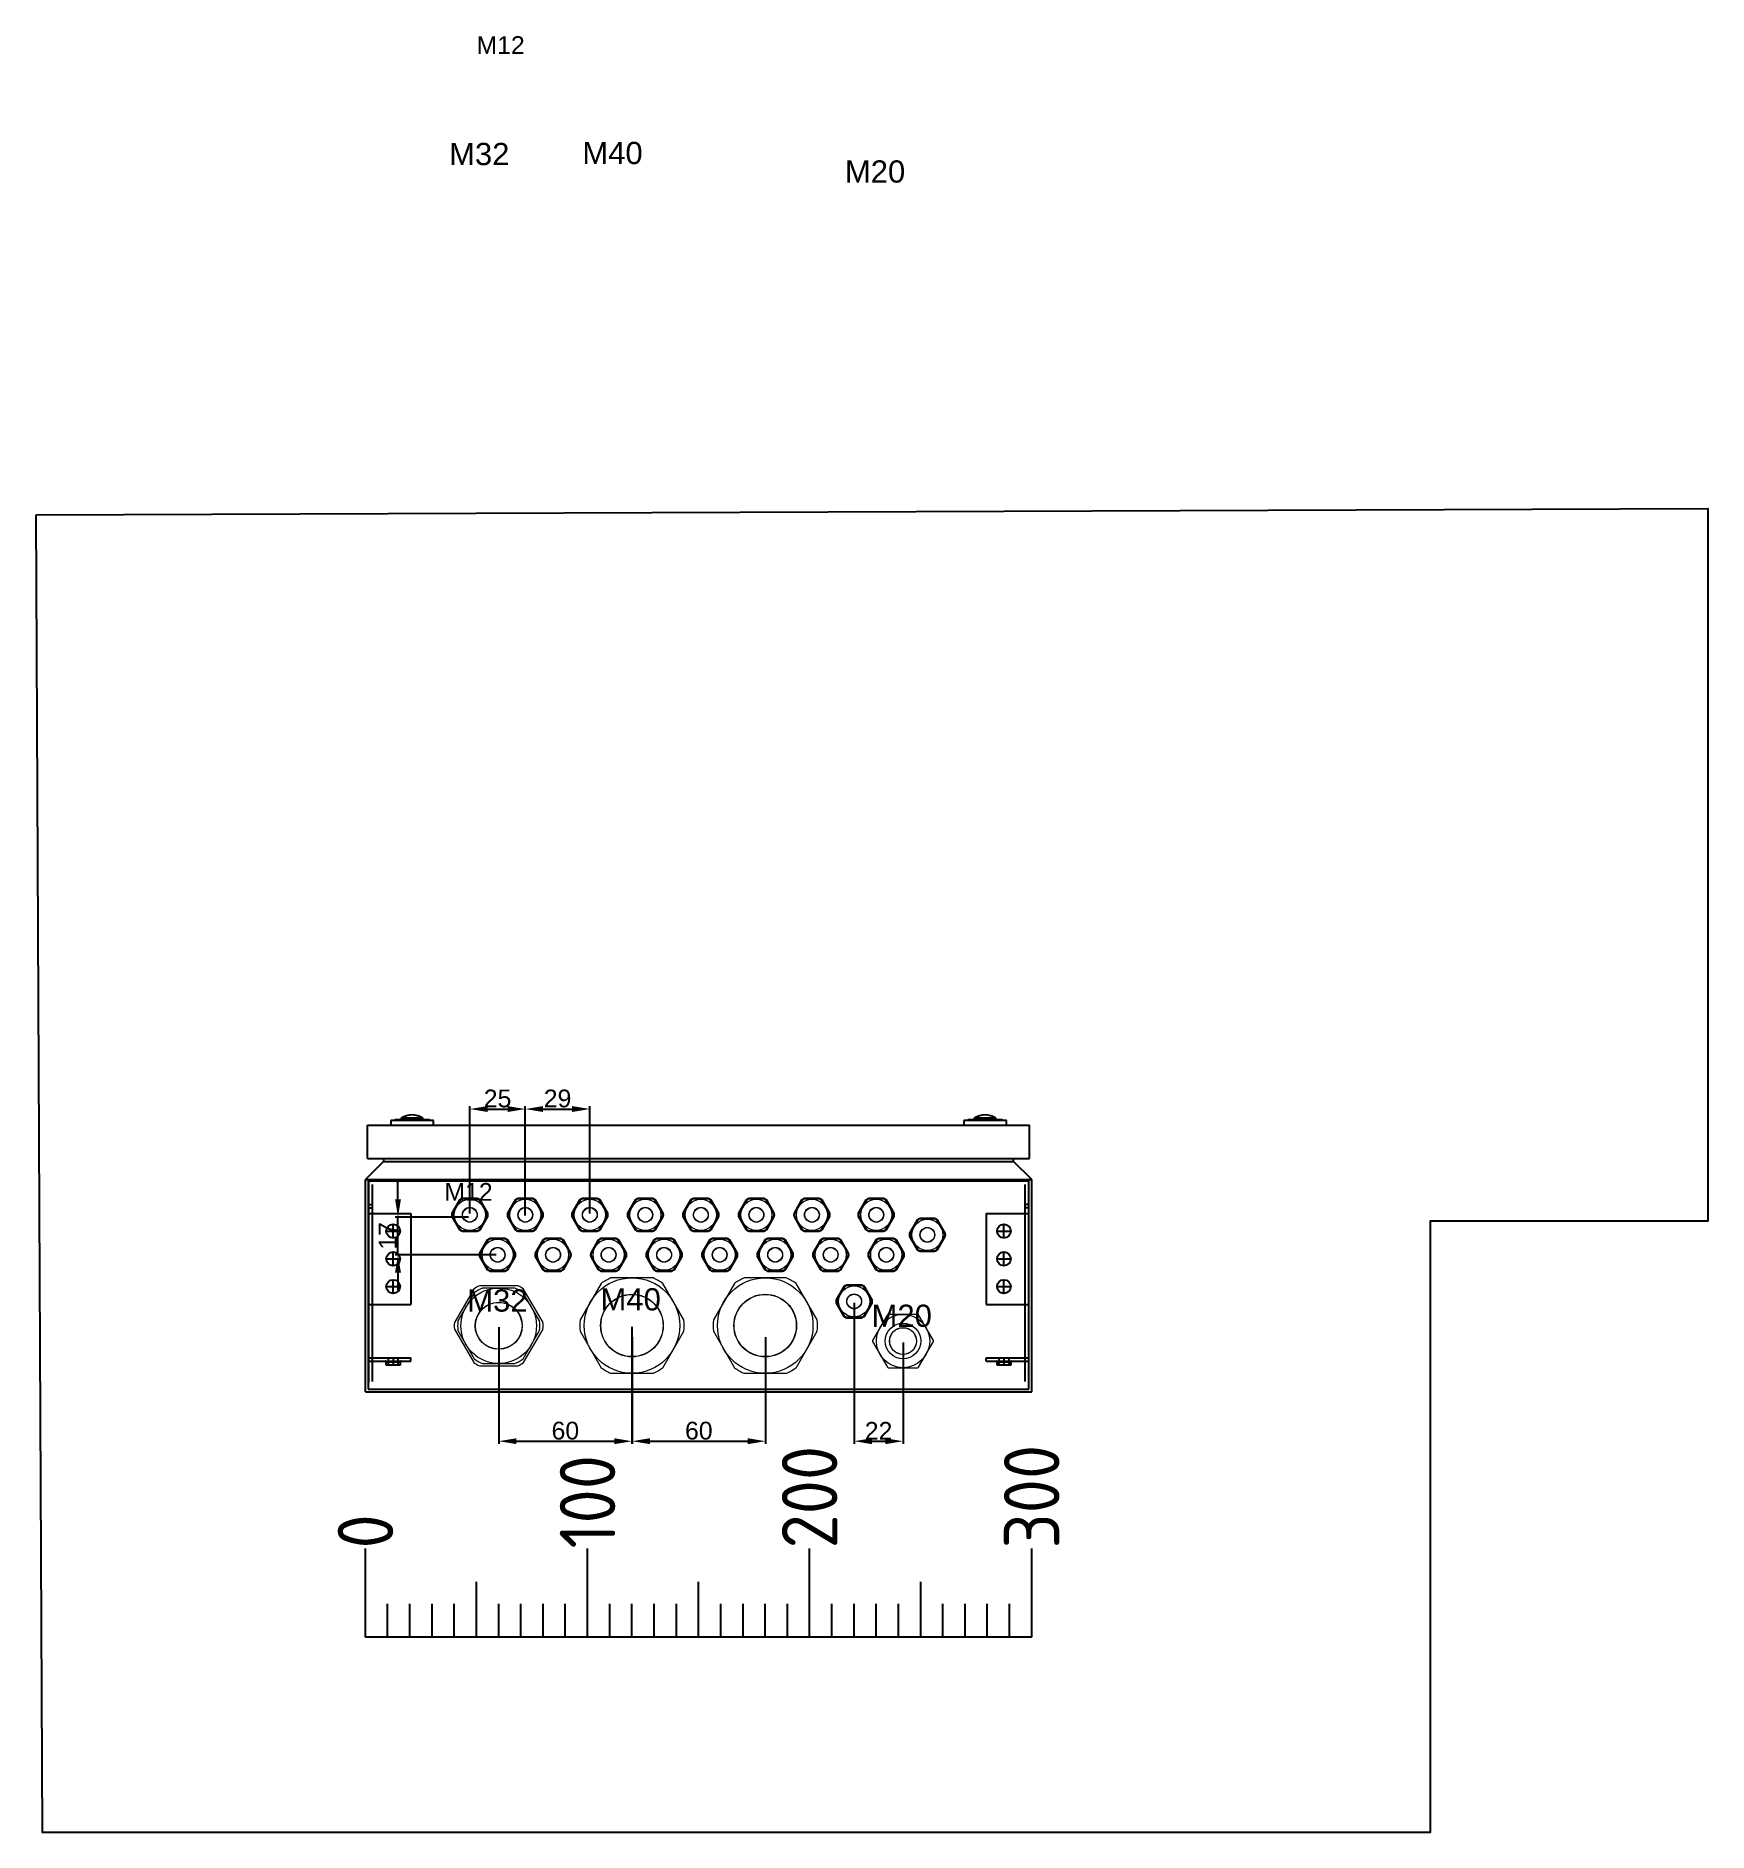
# Model space of a CAD drawing. Header units: millimetres. Extents: x 46697 to 52144, y 25488 to 34806.
# Drawn here: x 49322 to 50074, y 33925 to 34734 of the extents above; entities that cross this region are included whole.
import ezdxf
from ezdxf.enums import TextEntityAlignment as Align

# ---------------------------------------------------------------- set-up
doc = ezdxf.new("R2010")
doc.units = ezdxf.units.MM
doc.layers.add('! NO PLOT !', color=7, linetype='Continuous', true_color=0xff75dd, plot=False)
doc.layers.add('000-KOTIRANJE', color=254, linetype='Continuous', lineweight=5)
doc.layers.add('000-PI-Oprema', color=30, linetype='Continuous', lineweight=5)
doc.layers.add('000-PI-NO PLOT', color=6, linetype='Continuous', lineweight=5, plot=False)
for name, color, linetype in [('000-PI-ORMAR', 51, 'Continuous'), ('000-PI_TEXT_FRANC', 7, 'Continuous'), ('210-0', 7, 'Continuous')]:
    doc.layers.add(name, color=color, linetype=linetype)
doc.styles.add('PI0', font='isocpeur.ttf', dxfattribs={"width": 0.9})
doc.styles.get("Standard").update_dxf_attribs({"font": 'arial.ttf'})
doc.dimstyles.new('ISO-25-lb', dxfattribs={"dimtxt": 8, "dimasz": 8, "dimexe": 1.25, "dimexo": 0.625, "dimtad": 1, "dimdec": 1, "dimtxsty": 'Standard', "dimcen": 5, "dimadec": 0, "dimazin": 0, "dimtfac": 1, "dimtdec": 1, "dimtmove": 0, "dimatfit": 3, "dimfxl": 1, "dimarcsym": 0})

msp = doc.modelspace()

# ---------------------------------------------------------------- texts
at = {"color": 7, "style": 'PI0', "width": 0.9}
for s, p in [('200', (49669.9, 34052.79)), ('300', (49769.9, 34052.79)), ('100', (49569.9, 34052.79)), ('0', (49469.9, 34052.79))]:
    msp.add_text(s, height=25, rotation=90, dxfattribs=at).set_placement(p, align=Align.MIDDLE_LEFT)
at = {"layer": '000-PI-NO PLOT', "ltscale": 0.25, "attachment_point": 5}
for s, insert, char_height in [('\\pxqc;M12', (49530.76, 34729.73), 8), ('\\pxqc;M32', (49521.15, 34680.61), 10), ('\\pxqc;{\\fArial|b0|i0|c238|p34;M40}', (49581.15, 34681.06), 10), ('\\pxqc;{\\fArial|b0|i0|c238|p34;M20}', (49699.36, 34672.73), 10), ('\\pxqc;M12', (49516.31, 34213.34), 8), ('\\pxqc;{\\fArial|b0|i0|c238|p34;M40}', (49589.33, 34164.91), 10), ('\\pxqc;M32', (49529.32, 34164.37), 10), ('\\pxqc;{\\fArial|b0|i0|c238|p34;M20}', (49711.36, 34157.5), 10)]:
    msp.add_mtext_dynamic_manual_height_columns(s, width=52.4265, gutter_width=12.5, heights=[0], dxfattribs=dict(at, insert=insert, char_height=char_height))

# ---------------------------------------------------------------- blocks, each defined once
blk = doc.blocks.new('1567.000')
at = {"layer": '! NO PLOT !'}
for p, q in [((49501.52, 33843.04), (49501.52, 33749.29)), ((49501.52, 33843.04), (49799.02, 33843.04)), ((49501.77, 33752.39), (49501.77, 33842.89)), ((49503.27, 33841.39), (49503.27, 33752.65)), ((49797.27, 33752.65), (49797.27, 33841.39)), ((49798.77, 33842.89), (49798.77, 33752.39)), ((49799.02, 33749.29), (49799.02, 33843.04)), ((49501.77, 33832.39), (49503.27, 33832.39)), ((49501.77, 33830.89), (49503.27, 33830.89)), ((49798.77, 33832.39), (49797.27, 33832.39)), ((49798.77, 33830.89), (49797.27, 33830.89)), ((49501.77, 33828.39), (49520.77, 33828.39)), ((49512.77, 33817.13), (49512.77, 33823.64)), ((49520.77, 33828.39), (49520.77, 33787.39)), ((49779.77, 33828.39), (49798.77, 33828.39)), ((49779.77, 33828.39), (49779.77, 33787.39)), ((49787.77, 33817.13), (49787.77, 33823.64)), ((49509.51, 33820.39), (49516.02, 33820.39)), ((49784.51, 33820.39), (49791.02, 33820.39)), ((49509.51, 33807.89), (49516.02, 33807.89)), ((49512.77, 33804.63), (49512.77, 33811.14)), ((49784.51, 33807.89), (49791.02, 33807.89)), ((49787.77, 33804.63), (49787.77, 33811.14)), ((49512.77, 33792.13), (49512.77, 33798.64)), ((49787.77, 33792.13), (49787.77, 33798.64)), ((49509.51, 33795.39), (49516.02, 33795.39)), ((49784.51, 33795.39), (49791.02, 33795.39)), ((49501.77, 33787.39), (49520.77, 33787.39)), ((49779.77, 33787.39), (49798.77, 33787.39)), ((49501.77, 33763.39), (49520.77, 33763.39)), ((49501.77, 33761.89), (49520.77, 33761.89)), ((49509.52, 33761.59), (49509.52, 33760.19)), ((49509.52, 33761.59), (49516.02, 33761.59)), ((49509.52, 33760.19), (49516.02, 33760.19)), ((49510.47, 33763.39), (49510.47, 33760.19)), ((49512.77, 33763.55), (49512.77, 33760.03)), ((49515.07, 33760.19), (49515.07, 33763.39)), ((49516.02, 33760.19), (49516.02, 33761.59)), ((49520.77, 33761.89), (49520.77, 33763.39)), ((49779.77, 33763.39), (49798.77, 33763.39)), ((49779.77, 33761.89), (49779.77, 33763.39)), ((49779.77, 33761.89), (49798.77, 33761.89)), ((49784.52, 33761.59), (49784.52, 33760.19)), ((49784.52, 33761.59), (49791.02, 33761.59)), ((49784.52, 33760.19), (49791.02, 33760.19)), ((49785.47, 33763.39), (49785.47, 33760.19)), ((49787.77, 33763.55), (49787.77, 33760.03)), ((49790.07, 33760.19), (49790.07, 33763.39)), ((49791.02, 33760.19), (49791.02, 33761.59)), ((49501.52, 33749.29), (49799.02, 33749.29))]:
    blk.add_line(p, q, dxfattribs=at)
for centre in [(49512.77, 33820.39), (49787.77, 33820.39), (49512.77, 33807.89), (49787.77, 33807.89), (49512.77, 33795.39), (49787.77, 33795.39)]:
    blk.add_circle(centre, 3.1, dxfattribs=at)
for centre, start, end in [((49509.22, 33761.59), 0, 90), ((49516.32, 33761.59), 90, 180), ((49784.22, 33761.59), 0, 90), ((49791.32, 33761.59), 90, 180)]:
    blk.add_arc(centre, 0.3, start, end, dxfattribs=at)
at = {"layer": '000-PI-ORMAR'}
for p, q in [((49516.37, 33871.27), (49516.37, 33870.54)), ((49526.17, 33871.27), (49516.37, 33871.27)), ((49526.17, 33870.54), (49526.17, 33871.27)), ((49774.37, 33871.27), (49774.37, 33870.54)), ((49784.17, 33871.27), (49774.37, 33871.27)), ((49784.17, 33870.54), (49784.17, 33871.27)), ((49501.27, 33868.04), (49799.27, 33868.04)), ((49501.27, 33853.04), (49501.27, 33868.04)), ((49511.67, 33870.14), (49511.67, 33868.04)), ((49530.87, 33870.14), (49511.67, 33870.14)), ((49513.47, 33870.54), (49513.47, 33870.14)), ((49529.07, 33870.54), (49513.47, 33870.54)), ((49529.07, 33870.14), (49529.07, 33870.54)), ((49530.87, 33868.04), (49530.87, 33870.14)), ((49769.67, 33870.14), (49769.67, 33868.04)), ((49788.87, 33870.14), (49769.67, 33870.14)), ((49771.47, 33870.54), (49771.47, 33870.14)), ((49787.07, 33870.54), (49771.47, 33870.54)), ((49787.07, 33870.14), (49787.07, 33870.54)), ((49788.87, 33868.04), (49788.87, 33870.14)), ((49799.27, 33853.04), (49799.27, 33868.04)), ((49508.47, 33851.76), (49500.27, 33843.56)), ((49501.27, 33853.04), (49799.27, 33853.04)), ((49508.47, 33853.04), (49508.47, 33851.76)), ((49508.47, 33851.76), (49792.07, 33851.76)), ((49792.07, 33851.76), (49792.07, 33853.04)), ((49800.27, 33843.56), (49792.07, 33851.76)), ((49500.27, 33748.04), (49500.27, 33843.56)), ((49500.27, 33843.56), (49800.27, 33843.56)), ((49800.27, 33748.04), (49800.27, 33843.56)), ((49500.27, 33748.04), (49800.27, 33748.04))]:
    blk.add_line(p, q, dxfattribs=at)
for centre in [(49521.27, 33863.72), (49779.27, 33863.72)]:
    blk.add_arc(centre, 9, 57.01329, 122.98671, dxfattribs=at)
blk = doc.blocks.new('M12')
at = {"layer": '000-PI-Oprema'}
for p, q in [((-4.78, 6.73), (-8.21, 0.77)), ((-4.34, 6.48), (-7.78, 0.52)), ((3.44, 7.5), (-3.44, 7.5)), ((3.44, 7), (-3.44, 7)), ((7.78, 0.52), (4.34, 6.48)), ((8.21, 0.77), (4.78, 6.73)), ((-8.21, -0.77), (-4.78, -6.73)), ((-7.78, -0.52), (-4.34, -6.48)), ((-3.44, -7), (3.44, -7)), ((-3.44, -7.5), (3.44, -7.5)), ((4.34, -6.48), (7.78, -0.52)), ((4.78, -6.73), (8.21, -0.77))]:
    blk.add_line(p, q, dxfattribs=at)
for radius in [7, 3.35, 3.25]:
    blk.add_circle((0, 0), radius, dxfattribs=at)
for radius, start, end in [(8.25, 174.61998, 185.38002), (7.8, 176.17695, 183.82305), (8.25, 114.61998, 125.38002), (7.8, 116.17695, 123.82305), (8.25, 54.61998, 65.38002), (7.8, 56.17695, 63.82305), (7.8, 356.17695, 3.82305), (8.25, 354.61998, 5.38002), (8.25, 234.61998, 245.38002), (7.8, 236.17695, 243.82305), (7.8, 296.17695, 303.82305), (8.25, 294.61998, 305.38002)]:
    blk.add_arc((0, 0), radius, start, end, dxfattribs=at)
blk = doc.blocks.new('*U414')
at = {"layer": '210-0', "ltscale": 0.25}
blk.add_blockref('M12', (0, 0), dxfattribs=at)
blk = doc.blocks.new('*U415')
at = {"layer": '000-PI-ORMAR', "color": 0, "linetype": 'ByBlock', "lineweight": -2, "transparency": 16777216}
for p in [(0, 0), (25, 0)]:
    blk.add_blockref('*U414', p, dxfattribs=at)
blk = doc.blocks.new('*U416')
at = {"layer": '210-0', "ltscale": 0.25}
blk.add_blockref('M12', (0, 0), dxfattribs=at)
blk = doc.blocks.new('*U417')
at = {"layer": '000-PI-ORMAR', "color": 0, "linetype": 'ByBlock', "lineweight": -2, "transparency": 16777216}
for p in [(0, 0), (25, 0), (50, 0), (75, 0), (100, 0), (125, 0), (150, 0), (175, 0)]:
    blk.add_blockref('*U416', p, dxfattribs=at)
blk = doc.blocks.new('*D432')
at = {"layer": '000-KOTIRANJE', "color": 0, "linetype": 'Continuous', "lineweight": -2, "ltscale": 0.25, "transparency": 16777216}
for p, q in [((49516.89, 34203.66), (49516.89, 34251.91)), ((49541.89, 34202.66), (49541.89, 34251.91)), ((49524.89, 34250.66), (49533.89, 34250.66))]:
    blk.add_line(p, q, dxfattribs=at)
at = {"layer": '000-KOTIRANJE', "color": 0, "ltscale": 0.25, "transparency": 16777216}
for points in [[(49524.89, 34251.99), (49524.89, 34249.32), (49516.89, 34250.66)], [(49533.89, 34251.99), (49533.89, 34249.32), (49541.89, 34250.66)]]:
    blk.add_solid(points, dxfattribs=at)
at = {"layer": 'Defpoints', "color": 0, "ltscale": 0.25, "transparency": 16777216}
for p in [(49541.89, 34250.66), (49516.89, 34203.03), (49541.89, 34202.03)]:
    blk.add_point(p, dxfattribs=at)
at = {"layer": '000-KOTIRANJE', "color": 0, "ltscale": 0.25, "transparency": 16777216, "insert": (49529.39, 34255.37), "char_height": 8, "attachment_point": 5}
blk.add_mtext('25', dxfattribs=at)
blk = doc.blocks.new('*D433')
at = {"layer": '000-KOTIRANJE', "color": 0, "linetype": 'Continuous', "lineweight": -2, "ltscale": 0.25, "transparency": 16777216}
for p, q in [((49484.55, 34210.03), (49484.55, 34218.03)), ((49516.27, 34202.03), (49483.3, 34202.03)), ((49484.55, 34185.03), (49484.55, 34202.03)), ((49528.77, 34185.03), (49483.3, 34185.03)), ((49484.55, 34177.03), (49484.55, 34169.03))]:
    blk.add_line(p, q, dxfattribs=at)
at = {"layer": '000-KOTIRANJE', "color": 0, "ltscale": 0.25, "transparency": 16777216}
for points in [[(49483.22, 34210.03), (49485.89, 34210.03), (49484.55, 34202.03)], [(49483.22, 34177.03), (49485.89, 34177.03), (49484.55, 34185.03)]]:
    blk.add_solid(points, dxfattribs=at)
at = {"layer": 'Defpoints', "color": 0, "ltscale": 0.25, "transparency": 16777216}
for p in [(49484.55, 34202.03), (49516.89, 34202.03), (49529.39, 34185.03)]:
    blk.add_point(p, dxfattribs=at)
at = {"layer": '000-KOTIRANJE', "color": 0, "ltscale": 0.25, "transparency": 16777216, "insert": (49479.91, 34193.53), "char_height": 8, "attachment_point": 5, "rotation": 90}
blk.add_mtext('17', dxfattribs=at)
blk = doc.blocks.new('2_2411_851_28__01_0_in_2411_851_28__4')
at = {"layer": '000-PI-Oprema'}
for p, q in [((-13.88, 18.97), (-23.36, 2.53)), ((9.49, 21.5), (-9.49, 21.5)), ((23.36, 2.53), (13.88, 18.97)), ((-23.36, -2.53), (-13.88, -18.97)), ((13.88, -18.97), (23.36, -2.53)), ((-9.49, -21.5), (9.49, -21.5))]:
    blk.add_line(p, q, dxfattribs=at)
for radius in [21.5, 14.1, 14]:
    blk.add_circle((0, 0), radius, dxfattribs=at)
for start, end in [(113.80938, 126.19062), (53.80938, 66.19062), (173.80938, 186.19062), (353.80938, 6.19062), (233.80938, 246.19062), (293.80938, 306.19062)]:
    blk.add_arc((0, 0), 23.5, start, end, dxfattribs=at)
blk = doc.blocks.new('*U418')
blk.add_blockref('2_2411_851_28__01_0_in_2411_851_28__4', (0, 0))
blk = doc.blocks.new('*U419')
at = {"layer": '000-PI-Oprema', "color": 0, "linetype": 'ByBlock', "lineweight": -2, "transparency": 16777216}
for p in [(0, 0), (60, 0)]:
    blk.add_blockref('*U418', p, dxfattribs=at)
blk = doc.blocks.new('*D430')
at = {"layer": '000-KOTIRANJE', "color": 0, "linetype": 'Continuous', "lineweight": -2, "ltscale": 0.25, "transparency": 16777216}
for p, q in [((49590.01, 34147.98), (49590.01, 34099.84)), ((49650.01, 34147.98), (49650.01, 34099.84)), ((49598.01, 34101.09), (49642.01, 34101.09))]:
    blk.add_line(p, q, dxfattribs=at)
at = {"layer": '000-KOTIRANJE', "color": 0, "ltscale": 0.25, "transparency": 16777216}
for points in [[(49598.01, 34102.43), (49598.01, 34099.76), (49590.01, 34101.09)], [(49642.01, 34102.43), (49642.01, 34099.76), (49650.01, 34101.09)]]:
    blk.add_solid(points, dxfattribs=at)
at = {"layer": 'Defpoints', "color": 0, "ltscale": 0.25, "transparency": 16777216}
for p in [(49590.01, 34148.61), (49650.01, 34148.61), (49650.01, 34101.09)]:
    blk.add_point(p, dxfattribs=at)
at = {"layer": '000-KOTIRANJE', "color": 0, "ltscale": 0.25, "transparency": 16777216, "insert": (49620.01, 34105.8), "char_height": 8, "attachment_point": 5}
blk.add_mtext('60', dxfattribs=at)
blk = doc.blocks.new('*U420')
at = {"layer": '210-0', "ltscale": 0.25}
blk.add_blockref('M12', (0, 0), dxfattribs=at)
blk = doc.blocks.new('*U421')
at = {"layer": '000-PI-ORMAR', "color": 0, "linetype": 'ByBlock', "lineweight": -2, "transparency": 16777216}
blk.add_blockref('*U420', (0, 0), dxfattribs=at)
blk = doc.blocks.new('M32')
at = {"layer": '000-PI-Oprema'}
for p, q in [((49828.15, 34216.45), (49819.43, 34201.35)), ((49828.3, 34214.72), (49821, 34202.08)), ((49848.09, 34217.9), (49830.66, 34217.9)), ((49846.67, 34216.9), (49832.08, 34216.9)), ((49857.75, 34202.08), (49850.45, 34214.72)), ((49859.32, 34201.35), (49850.6, 34216.45)), ((49819.43, 34198.45), (49828.15, 34183.35)), ((49821, 34197.72), (49828.3, 34185.08)), ((49850.45, 34185.08), (49857.75, 34197.72)), ((49850.6, 34183.35), (49859.32, 34198.45)), ((49830.66, 34181.9), (49848.09, 34181.9)), ((49832.08, 34182.9), (49846.67, 34182.9))]:
    blk.add_line(p, q, dxfattribs=at)
for radius in [17, 10.6, 10.5]:
    blk.add_circle((49839.37, 34199.9), radius, dxfattribs=at)
for radius, start, end in [(20, 115.84193, 124.15807), (18.5, 113.23146, 126.76854), (18.5, 53.23146, 66.76854), (20, 55.84193, 64.15807), (20, 175.84193, 184.15807), (18.5, 173.23146, 186.76854), (18.5, 353.23146, 6.76854), (20, 355.84193, 4.15807), (20, 235.84193, 244.15807), (18.5, 233.23146, 246.76854), (18.5, 293.23146, 306.76854), (20, 295.84193, 304.15807)]:
    blk.add_arc((49839.37, 34199.9), radius, start, end, dxfattribs=at)
blk = doc.blocks.new('*D431')
at = {"layer": '000-KOTIRANJE', "color": 0, "linetype": 'Continuous', "lineweight": -2, "ltscale": 0.25, "transparency": 16777216}
for p, q in [((49529.91, 34152.44), (49529.91, 34099.84)), ((49589.91, 34152.54), (49589.91, 34099.84)), ((49537.91, 34101.09), (49581.91, 34101.09))]:
    blk.add_line(p, q, dxfattribs=at)
at = {"layer": '000-KOTIRANJE', "color": 0, "ltscale": 0.25, "transparency": 16777216}
for points in [[(49537.91, 34102.43), (49537.91, 34099.76), (49529.91, 34101.09)], [(49581.91, 34102.43), (49581.91, 34099.76), (49589.91, 34101.09)]]:
    blk.add_solid(points, dxfattribs=at)
at = {"layer": 'Defpoints', "color": 0, "ltscale": 0.25, "transparency": 16777216}
for p in [(49529.91, 34153.06), (49589.91, 34153.16), (49589.91, 34101.09)]:
    blk.add_point(p, dxfattribs=at)
at = {"layer": '000-KOTIRANJE', "color": 0, "ltscale": 0.25, "transparency": 16777216, "insert": (49559.91, 34105.8), "char_height": 8, "attachment_point": 5}
blk.add_mtext('60', dxfattribs=at)
blk = doc.blocks.new('M20_2411.621')
at = {"layer": '000-PI-Oprema'}
for p, q in [((49679.89, 36395.45), (49673.18, 36383.83)), ((49693.64, 36395.64), (49680.21, 36395.64)), ((49700.67, 36383.83), (49693.96, 36395.45)), ((49673.18, 36383.45), (49679.89, 36371.83)), ((49693.96, 36371.83), (49700.67, 36383.45)), ((49680.21, 36371.64), (49693.64, 36371.64))]:
    blk.add_line(p, q, dxfattribs=at)
for radius in [12, 8, 6.1, 6]:
    blk.add_circle((49686.93, 36383.64), radius, dxfattribs=at)
for start, end in [(119.22287, 120.77713), (59.22287, 60.77713), (179.22287, 180.77713), (359.22287, 0.77713), (239.22287, 240.77713), (299.22287, 300.77713)]:
    blk.add_arc((49686.93, 36383.64), 13.75, start, end, dxfattribs=at)
blk = doc.blocks.new('*U423')
at = {"layer": '000-PI_TEXT_FRANC', "color": 7}
blk.add_blockref('M20_2411.621', (-49686.93, -36383.64), dxfattribs=at)
blk = doc.blocks.new('*U422')
at = {"layer": '000-PI_TEXT_FRANC', "color": 0, "linetype": 'ByBlock', "lineweight": -2, "transparency": 16777216}
blk.add_blockref('*U423', (0, 0), dxfattribs=at)
blk = doc.blocks.new('*U428')
at = {"layer": '210-0', "ltscale": 0.25}
blk.add_blockref('M12', (0, 0), dxfattribs=at)
blk = doc.blocks.new('*U429')
at = {"layer": '000-PI-ORMAR', "color": 0, "linetype": 'ByBlock', "lineweight": -2, "transparency": 16777216}
blk.add_blockref('*U428', (0, 0), dxfattribs=at)
blk = doc.blocks.new('*U424')
at = {"layer": '210-0', "ltscale": 0.25}
blk.add_blockref('M12', (0, 0), dxfattribs=at)
blk = doc.blocks.new('*U425')
at = {"layer": '000-PI-ORMAR', "color": 0, "linetype": 'ByBlock', "lineweight": -2, "transparency": 16777216}
blk.add_blockref('*U424', (0, 0), dxfattribs=at)
blk = doc.blocks.new('*U426')
at = {"layer": '210-0', "ltscale": 0.25}
blk.add_blockref('M12', (0, 0), dxfattribs=at)
blk = doc.blocks.new('*U427')
at = {"layer": '000-PI-ORMAR', "color": 0, "linetype": 'ByBlock', "lineweight": -2, "transparency": 16777216}
for p in [(0, 0), (25, 0), (50, 0), (75, 0), (100, 0)]:
    blk.add_blockref('*U426', p, dxfattribs=at)
blk = doc.blocks.new('*D434')
at = {"layer": '000-KOTIRANJE', "color": 0, "linetype": 'Continuous', "lineweight": -2, "ltscale": 0.25, "transparency": 16777216}
for p, q in [((49689.95, 34163.41), (49689.95, 34099.84)), ((49711.95, 34145.57), (49711.95, 34099.84)), ((49697.95, 34101.09), (49703.95, 34101.09))]:
    blk.add_line(p, q, dxfattribs=at)
at = {"layer": '000-KOTIRANJE', "color": 0, "ltscale": 0.25, "transparency": 16777216}
for points in [[(49697.95, 34102.43), (49697.95, 34099.76), (49689.95, 34101.09)], [(49703.95, 34102.43), (49703.95, 34099.76), (49711.95, 34101.09)]]:
    blk.add_solid(points, dxfattribs=at)
at = {"layer": 'Defpoints', "color": 0, "ltscale": 0.25, "transparency": 16777216}
for p in [(49689.95, 34164.04), (49711.95, 34146.2), (49711.95, 34101.09)]:
    blk.add_point(p, dxfattribs=at)
at = {"layer": '000-KOTIRANJE', "color": 0, "ltscale": 0.25, "transparency": 16777216, "insert": (49700.95, 34105.74), "char_height": 8, "attachment_point": 5}
blk.add_mtext('22', dxfattribs=at)
blk = doc.blocks.new('*D435')
at = {"layer": '000-KOTIRANJE', "color": 0, "linetype": 'Continuous', "lineweight": -2, "ltscale": 0.25, "transparency": 16777216}
for p, q in [((49541.89, 34203.66), (49541.89, 34251.91)), ((49570.93, 34203.66), (49570.93, 34251.91)), ((49549.89, 34250.66), (49562.93, 34250.66))]:
    blk.add_line(p, q, dxfattribs=at)
at = {"layer": '000-KOTIRANJE', "color": 0, "ltscale": 0.25, "transparency": 16777216}
for points in [[(49549.89, 34251.99), (49549.89, 34249.32), (49541.89, 34250.66)], [(49562.93, 34251.99), (49562.93, 34249.32), (49570.93, 34250.66)]]:
    blk.add_solid(points, dxfattribs=at)
at = {"layer": 'Defpoints', "color": 0, "ltscale": 0.25, "transparency": 16777216}
for p in [(49570.93, 34250.66), (49541.89, 34203.03), (49570.93, 34203.03)]:
    blk.add_point(p, dxfattribs=at)
at = {"layer": '000-KOTIRANJE', "color": 0, "ltscale": 0.25, "transparency": 16777216, "insert": (49556.41, 34255.37), "char_height": 8, "attachment_point": 5}
blk.add_mtext('29', dxfattribs=at)

# ---------------------------------------------------------------- dimensions: what is measured, and where the dimension line sits
at = {"layer": '000-KOTIRANJE', "ltscale": 0.25}
dim = msp.add_linear_dim(base=(49541.89, 34250.66), p1=(49516.89, 34203.03), p2=(49541.89, 34202.03), dimstyle='ISO-25-lb', dxfattribs=at)
dim.commit()
dim.dimension.update_dxf_attribs({"geometry": '*D432', "text_midpoint": (49529.39, 34250.66), "dimtype": 160})
for base, p1, p2, picture, middle in [((49570.93, 34250.66), (49541.89, 34203.03), (49570.93, 34203.03), '*D435', (49556.41, 34255.37)), ((49711.95, 34101.09), (49689.95, 34164.04), (49711.95, 34146.2), '*D434', (49700.95, 34105.74)), ((49589.91, 34101.09), (49529.91, 34153.06), (49589.91, 34153.16), '*D431', (49559.91, 34105.8)), ((49650.01, 34101.09), (49590.01, 34148.61), (49650.01, 34148.61), '*D430', (49620.01, 34105.8))]:
    dim = msp.add_linear_dim(base=base, p1=p1, p2=p2, dimstyle='ISO-25-lb', dxfattribs=at)
    dim.commit()
    dim.dimension.update_dxf_attribs({"geometry": picture, "text_midpoint": middle})
dim = msp.add_linear_dim(base=(49484.55, 34202.03), p1=(49529.39, 34185.03), p2=(49516.89, 34202.03), angle=90, dimstyle='ISO-25-lb', dxfattribs=at)
dim.commit()
dim.dimension.update_dxf_attribs({"geometry": '*D433', "text_midpoint": (49484.55, 34193.53), "dimtype": 160})

# ---------------------------------------------------------------- linework, layer by layer
at = {"layer": '! NO PLOT !', "ltscale": 0.25}
msp.add_lwpolyline([(49321.53, 34518.11), (49324.31, 33925.09), (49949.51, 33925.09), (49949.51, 34200.34), (50074.44, 34200.34), (50074.44, 34520.89), (49321.53, 34518.11)], dxfattribs=at)
at = {"color": 7}
for p, q in [((49469.9, 34012.79), (49469.9, 34052.79)), ((49569.9, 34012.79), (49569.9, 34052.79)), ((49669.9, 34012.79), (49669.9, 34052.79)), ((49669.9, 34012.79), (49669.9, 34052.79)), ((49669.9, 34012.79), (49669.9, 34052.79)), ((49669.9, 34012.79), (49669.9, 34052.79)), ((49669.9, 34012.79), (49669.9, 34052.79)), ((49669.9, 34012.79), (49669.9, 34052.79)), ((49669.9, 34012.79), (49669.9, 34052.79)), ((49669.9, 34012.79), (49669.9, 34052.79)), ((49769.9, 34012.79), (49769.9, 34052.79)), ((49519.9, 34012.79), (49519.9, 34037.79)), ((49619.9, 34012.79), (49619.9, 34037.79)), ((49719.9, 34012.79), (49719.9, 34037.79)), ((49479.9, 34012.79), (49479.9, 34027.79)), ((49489.9, 34012.79), (49489.9, 34027.79)), ((49499.9, 34012.79), (49499.9, 34027.79)), ((49509.9, 34012.79), (49509.9, 34027.79)), ((49529.9, 34012.79), (49529.9, 34027.79)), ((49539.9, 34012.79), (49539.9, 34027.79)), ((49549.9, 34012.79), (49549.9, 34027.79)), ((49559.9, 34012.79), (49559.9, 34027.79)), ((49579.9, 34012.79), (49579.9, 34027.79)), ((49589.9, 34012.79), (49589.9, 34027.79)), ((49599.9, 34012.79), (49599.9, 34027.79)), ((49609.9, 34012.79), (49609.9, 34027.79)), ((49629.9, 34012.79), (49629.9, 34027.79)), ((49639.9, 34012.79), (49639.9, 34027.79)), ((49649.9, 34012.79), (49649.9, 34027.79)), ((49659.9, 34012.79), (49659.9, 34027.79)), ((49679.9, 34012.79), (49679.9, 34027.79)), ((49689.9, 34012.79), (49689.9, 34027.79)), ((49699.9, 34012.79), (49699.9, 34027.79)), ((49709.9, 34012.79), (49709.9, 34027.79)), ((49729.9, 34012.79), (49729.9, 34027.79)), ((49739.9, 34012.79), (49739.9, 34027.79)), ((49749.9, 34012.79), (49749.9, 34027.79)), ((49759.9, 34012.79), (49759.9, 34027.79)), ((49769.9, 34012.79), (49469.9, 34012.79))]:
    msp.add_line(p, q, dxfattribs=at)

# ---------------------------------------------------------------- block references
at = {"layer": '000-PI-Oprema'}
for name, p in [('1567.000', (-30.37, 375.3)), ('M32', (-309.47, -46.84))]:
    msp.add_blockref(name, p, dxfattribs=at)
at = {"layer": '000-PI-Oprema', "color": 7}
msp.add_blockref('*U419', (49589.91, 34153.16), dxfattribs=at)
at = {"layer": '000-PI-ORMAR'}
for name, p in [('*U415', (49516.89, 34203.03)), ('*U427', (49570.93, 34203.03)), ('*U429', (49699.89, 34203.03)), ('*U421', (49722.91, 34194)), ('*U417', (49529.39, 34185.03)), ('*U425', (49689.95, 34164.04))]:
    msp.add_blockref(name, p, dxfattribs=at)
at = {"layer": '000-PI_TEXT_FRANC', "color": 7}
msp.add_blockref('*U422', (49711.95, 34146.2), dxfattribs=at)

msp.set_redraw_order([(e.dxf.handle, doc.entitydb.next_handle()) for e in msp.query("TEXT MTEXT ATTDEF DIMENSION ARC_DIMENSION")])  # texts and dimensions are drawn at this point

doc.saveas('drawing.dxf')
